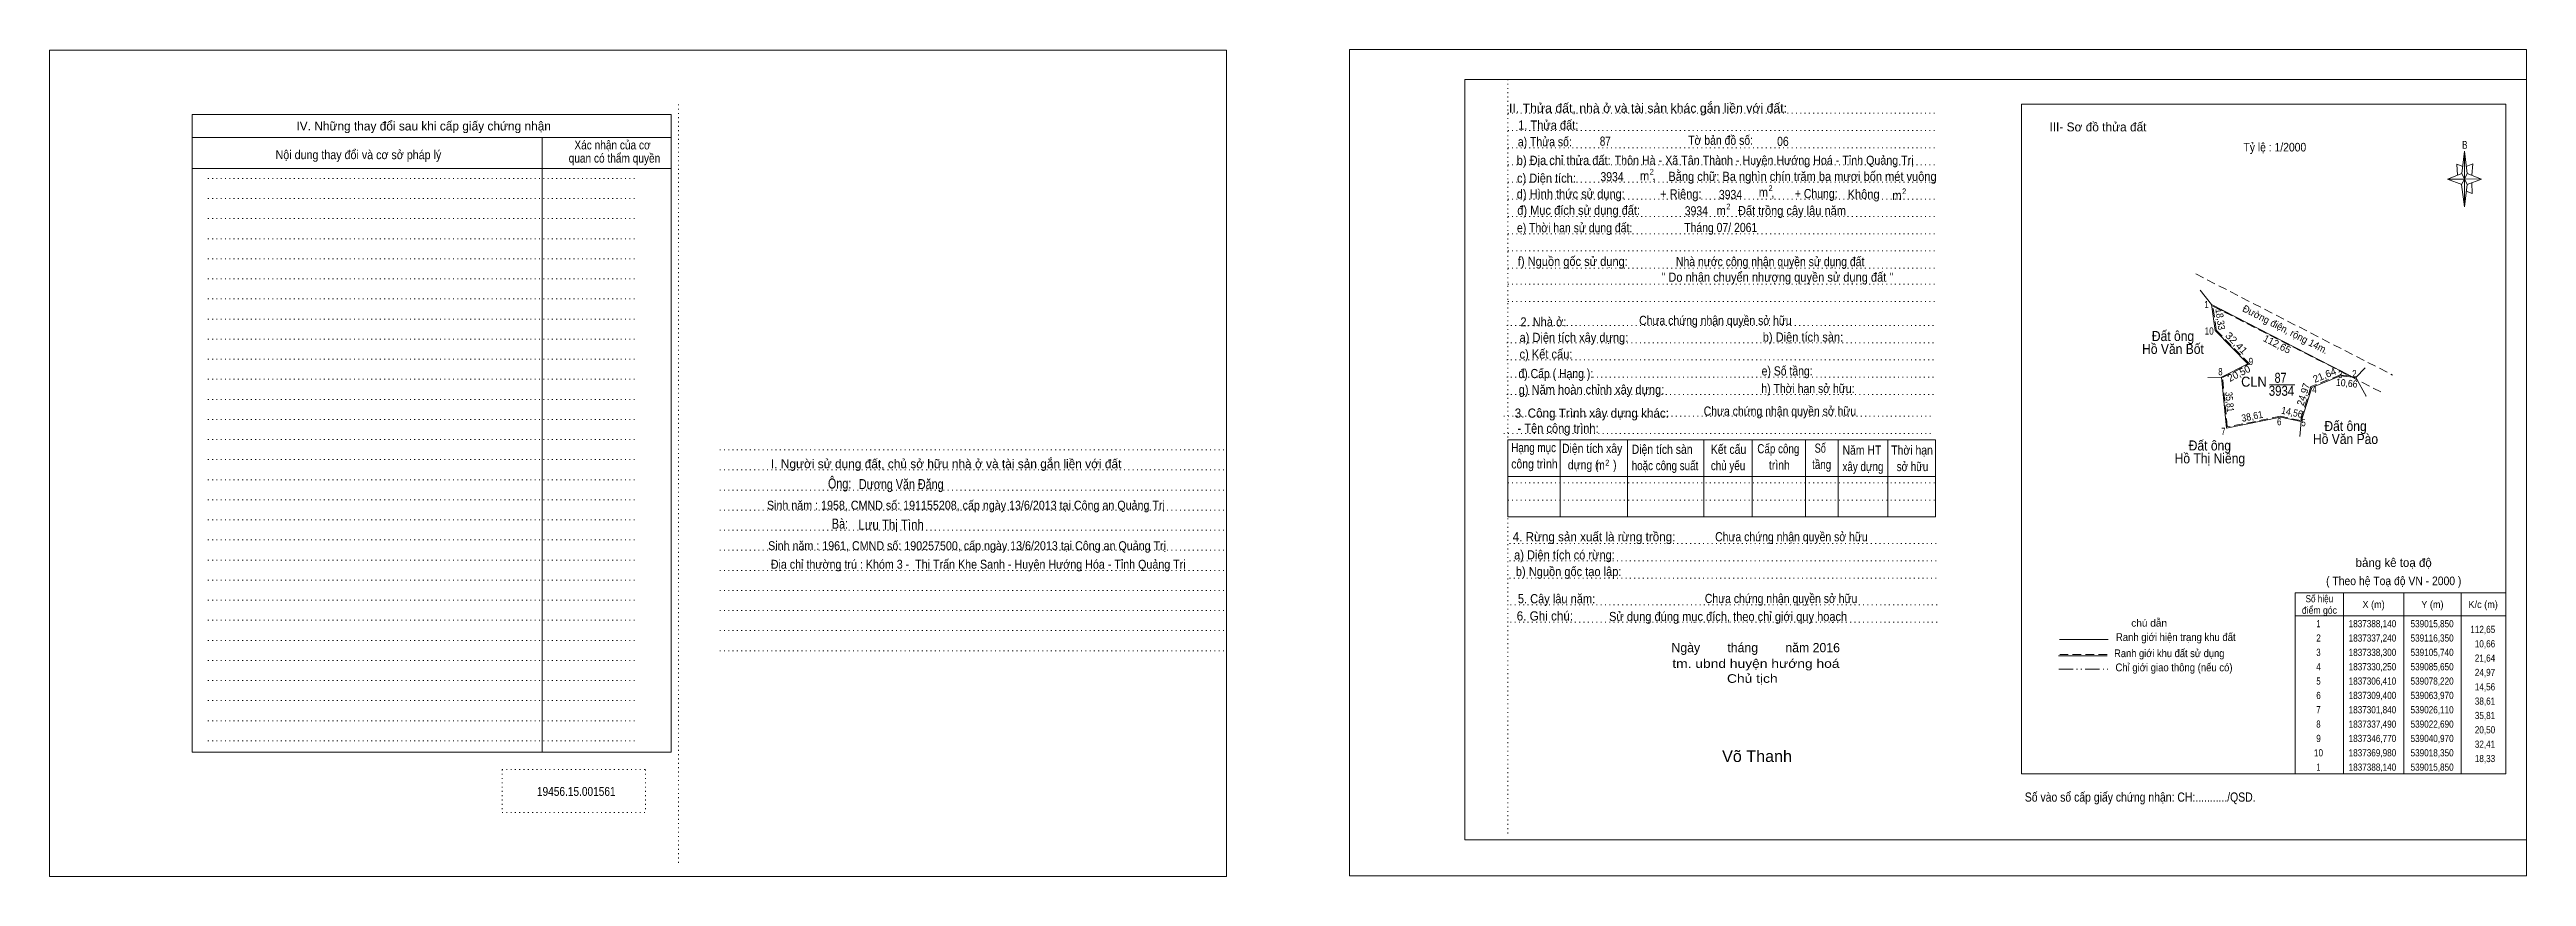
# Model space of a CAD drawing. Header units: metres. Extents: x 536855 to 540302, y 1836645 to 1837779.
# Drawn here: x 536855 to 538583, y 1836668 to 1837244 of the extents above; entities that cross this region are included whole.
import ezdxf
from ezdxf.enums import TextEntityAlignment as Align

# ---------------------------------------------------------------- set-up
doc = ezdxf.new("R2010")
doc.units = ezdxf.units.M
doc.header["$LTSCALE"] = 2
for name, pattern in [('DASH_DOUBLE_DOT', [9.2, 5, -1.2, 0.3, -1.2, 0.3, -1.2]), ('DOTTED', [1.5, 0.3, -1.2]), ('MEDIUM_DASHED', [4.5, 3, -1.5])]:
    doc.linetypes.add(name, pattern=pattern)
for name, color, linetype, lineweight in [('1', 7, 'DOTTED', 13), ('10', 7, 'Continuous', 13), ('2', 7, 'Continuous', 13), ('5', 7, 'Continuous', 13), ('50', 7, 'Continuous', 13), ('63', 7, 'Continuous', 13)]:
    doc.layers.add(name, color=color, linetype=linetype, lineweight=lineweight)
doc.layers.add('23', color=7, linetype='Continuous')
doc.layers.add('9', color=7, linetype='Continuous')

msp = doc.modelspace()

# ---------------------------------------------------------------- texts
at = {"layer": '10'}
for s, p in [('IV. Những thay đổi sau khi cấp giấy chứng nhận', (537116.205, 1837188.02)), ('III- Sơ đồ thửa đất', (538283.87, 1837187.38)), ('I. Người sử dụng đất, chủ sở hữu nhà ở và tài sản gắn liền với đất', (537480.595, 1836952.58))]:
    msp.add_text(s, height=6.2, dxfattribs=at).set_placement(p, align=Align.CENTER)
for s, height, width, p in [('Xác nhận của cơ', 6.2, 0.85, (537247.915, 1837174.82)), ('Nội dung thay đổi và cơ sở pháp lý', 6.2, 0.9, (537070.72, 1837168.02)), ('Hồ Văn Bốt', 7, 0.9, (538336.17, 1837032.23)), ('Đất ông', 7, 0.9, (538336.175, 1837041.23)), ('CLN', 7, 0.95, (538392.6, 1837009.42)), ('3934', 7, 0.85, (538411.845, 1837003.06)), ('87', 7, 0.8, (538411.19, 1837012.11)), ('Đất ông', 7, 0.9, (538456.515, 1836978.49)), ('Đất ông', 7, 0.9, (538361.895, 1836964.95)), ('Hồ Văn Pào', 7, 0.9, (538456.505, 1836969.49)), ('Hồ Thị Niêng', 7, 0.9, (538361.89, 1836955.95)), ('Ông:', 7, 0.8, (537406.285, 1836938.42)), ('Dương Văn Đăng', 7, 0.8, (537449.27, 1836937.98)), ('Sinh năm : 1958, CMND số: 191155208, cấp ngày 13/6/2013 tại Công an Quảng Trị', 6.2, 0.9, (537494.375, 1836923.7)), ('Bà:', 7, 0.8, (537406.54, 1836910.42)), ('Lưu Thị Tình', 7, 0.85, (537442.2, 1836909.71)), ('Sinh năm : 1961, CMND số: 190257500, cấp ngày 13/6/2013 tại Công an Quảng Trị', 6.2, 0.9, (537495.175, 1836895.48)), ('Địa chỉ thường trú : Khóm 3 -  Thị Trấn Khe Sanh - Huyện Hướng Hóa - Tỉnh Quảng Trị', 6.2, 0.9, (537502.955, 1836882.54)), ('19456.15.001561', 6.2, 0.85, (537222.63, 1836724.18))]:
    msp.add_text(s, height=height, dxfattribs=dict(at, width=width)).set_placement(p, align=Align.CENTER)
at = {"layer": '10', "width": 0.9}
msp.add_text(' Thôn Hà - Xã Tân Thành - Huyện Hướng Hoá - Tỉnh Quảng Trị', height=6.2, dxfattribs=at).set_placement((537944.69, 1837164.18))
at = {"layer": '10'}
for s, width, p in [(' 1', 0.75, (538360.99, 1837064.2)), (' 10', 0.85, (538364.57, 1837045.72)), (' 8', 0.8, (538370.75, 1837017.38)), (' 9', 0.85, (538392.09, 1837024.51)), (' 2', 0.85, (538464.27, 1837015.98)), (' 4', 0.85, (538436.42, 1837004.99)), (' 3', 0.8, (538454.37, 1837015.45)), (' 6', 0.85, (538411.87, 1836982.55)), (' 5', 0.8, (538428.73, 1836981.86)), (' 7', 0.8, (538372.79, 1836975.75))]:
    msp.add_text(s, height=5, dxfattribs=dict(at, width=width)).set_placement(p, align=Align.RIGHT)
for s, rotation, width, p in [('18,33', 277.838, 0.9, (538366.74, 1837056.151)), ('Đường điện, rộng 14m.', 332.731, 0.95, (538413.43, 1837047.122)), ('32,41', 314.262, 1.1, (538378.649, 1837038.06)), ('35,81', 275.48, 0.85, (538373.24, 1836998.554)), ('24,97', 72.69, 0.95, (538429.489, 1837003.301)), ('10,66', 354.295, 0.9, (538457.126, 1837009.434)), ('38,61', 11.292, 0.9, (538391.9, 1836986.366)), ('14,56', 348.15, 0.9, (538418.697, 1836989.132))]:
    msp.add_text(s, height=5, rotation=rotation, dxfattribs=dict(at, width=width)).set_placement(p, align=Align.CENTER)
for s, rotation, p in [('112,65', 333.139, (538407.645, 1837036.839)), ('20,50', 26.915, (538383.273, 1837016.455)), ('21,64', 21.836, (538442.755, 1837015.135))]:
    msp.add_text(s, height=5, rotation=rotation, dxfattribs=at).set_placement(p, align=Align.CENTER)
at = {"layer": '2'}
for s, p in [('II. Thửa đất, nhà ở và tài sản khác gắn liền với đất:', (537873.09, 1837200.42)), (',', (537973.09, 1837153.38)), (',', (538055.89, 1837141.62))]:
    msp.add_text(s, height=6.4, dxfattribs=at).set_placement(p)
for s, height, width, p in [('1. Thửa đất:', 6.4, 0.9, (537879.49, 1837188.58)), ('a) Thửa số:', 6.4, 0.85, (537879.29, 1837176.98)), ('87', 6.4, 0.8, (537936.45, 1837177.38)), ('Tờ bản đồ số:', 6.4, 0.85, (537998.09, 1837178.02)), ('06', 6.4, 0.85, (538060.09, 1837177.22)), ('3934', 6.4, 0.85, (537936.89, 1837152.58)), ('2', 4, 0.8, (537971.29, 1837157.22)), ('Bằng chữ: Ba nghìn chín trăm ba mươi bốn mét vuông', 6.4, 0.9, (537984.29, 1837152.82)), ('d) Hình thức sử dụng:', 6.4, 0.9, (537878.49, 1837140.58)), ('c) Diện tích:', 6.4, 0.9, (537878.69, 1837151.62)), ('m', 6.4, 0.9, (537964.49, 1837153.22)), ('+ Riêng:', 6.4, 0.9, (537978.49, 1837140.58)), ('3934', 6.4, 0.85, (538019.49, 1837140.18)), ('m', 6.4, 0.9, (538047.29, 1837141.78)), ('2', 4, 0.8, (538054.09, 1837145.78)), ('+ Chung:', 6.4, 0.85, (538072.49, 1837140.82)), ('Không', 6.4, 0.9, (538109.29, 1837140.42)), ('m', 6.4, 0.9, (538140.49, 1837139.62)), ('2', 4, 0.8, (538147.29, 1837143.62)), ('đ) Mục đích sử dụng đất: ', 6.4, 0.9, (537878.89, 1837129.22)), ('3934', 6.4, 0.85, (537995.69, 1837128.82)), ('m', 6.4, 0.9, (538017.89, 1837128.98)), ('2', 4, 0.8, (538024.69, 1837132.98)), ('Đất trồng cây lâu năm', 6.4, 0.9, (538032.77, 1837128.97)), ('e) Thời hạn sử dụng đất: ', 6.4, 0.85, (537878.66, 1837117.03)), ('Tháng 07/ 2061', 6.4, 0.85, (537995.29, 1837117.2)), ('f) Nguồn gốc sử dụng: ', 6.4, 0.9, (537879.29, 1837093.59)), ('2. Nhà ở:', 6.4, 0.9, (537881.09, 1837051.38)), ('a) Diện tích xây dựng:', 6.4, 0.9, (537880.49, 1837040.58)), ('b) Diện tích sàn:', 6.4, 0.9, (538050.09, 1837040.82)), ('đ) Cấp ( Hạng ):', 6.4, 0.85, (537879.69, 1837015.38)), ('c) Kết cấu:', 6.4, 0.9, (537880.49, 1837028.98)), ('e) Số tầng:', 6.4, 0.85, (538049.29, 1837017.22)), ('g) Năm hoàn chỉnh xây dựng:', 6.4, 0.9, (537879.89, 1837004.18)), ('h) Thời hạn sở hữu:', 6.4, 0.85, (538049.09, 1837004.98)), ('3. Công Trình xây dựng khác:', 6.4, 0.95, (537877.09, 1836987.78)), ('Hạng mục', 6.4, 0.8, (537874.69, 1836963.78)), ('- Tên công trình:', 6.4, 0.9, (537879.09, 1836977.22)), ('Diện tích xây', 6.4, 0.85, (537910.09, 1836963.22)), ('Diện tích sàn', 6.4, 0.85, (537958.69, 1836962.58)), ('Kết cấu', 6.4, 0.85, (538013.89, 1836962.58)), ('Cấp công', 6.4, 0.8, (538046.29, 1836962.98)), (' Số', 6.4, 0.75, (538084.49, 1836963.38)), ('công trình', 6.4, 0.85, (537874.69, 1836952.42)), ('  dựng (     )', 6.4, 0.85, (537910.09, 1836951.78)), ('m', 6.4, 0.85, (537933.89, 1836951.62)), ('2', 4.028, 0.75, (537940.29, 1836954.42)), ('hoặc công suất', 6.4, 0.8, (537958.69, 1836951.22)), ('chủ yếu', 6.4, 0.8, (538013.89, 1836951.22)), ('    trình', 6.4, 0.85, (538046.29, 1836951.62)), ('tầng', 6.4, 0.8, (538084.49, 1836952.02)), ('xây dựng', 6.4, 0.8, (538105.69, 1836950.58)), ('Năm HT', 6.4, 0.85, (538105.69, 1836962.02)), ('Thời hạn', 6.4, 0.85, (538139.69, 1836962.02)), ('  sở hữu', 6.4, 0.8, (538139.69, 1836950.58)), ('4. Rừng sản xuất là rừng trồng:', 6.4, 0.95, (537875.69, 1836901.62)), ('a) Diện tích có rừng:', 6.4, 0.9, (537876.69, 1836888.98)), ('b) Nguồn gốc tạo lập:', 6.4, 0.9, (537877.89, 1836877.38)), ('6. Ghi chú:', 6.4, 0.95, (537878.49, 1836846.42)), ('5. Cây lâu năm:', 6.4, 0.9, (537879.29, 1836858.42)), ('Số vào sổ cấp giấy chứng nhận: CH:.........../QSD.', 6.4, 0.85, (538232.85, 1836720.14))]:
    msp.add_text(s, height=height, dxfattribs=dict(at, width=width)).set_placement(p)
for s, height, width, p in [('quan có thẩm quyền', 6.2, 0.85, (537249.265, 1837165.62)), ('b) Địa chỉ thửa đất:', 6.4, 0.9, (537911.28, 1837164.02))]:
    msp.add_text(s, height=height, dxfattribs=dict(at, width=width)).set_placement(p, align=Align.CENTER)
at = {"layer": '23', "width": 0.9}
msp.add_text('Tỷ lệ : 1/2000', height=6, dxfattribs=at).set_placement((538407.225, 1837173.38), align=Align.CENTER)
at = {"layer": '5'}
msp.add_text('bảng kê toạ độ', height=6, dxfattribs=at).set_placement((538490.085, 1836883.79), align=Align.CENTER)
for s, height, width, p in [('( Theo hệ Toạ độ VN - 2000 )', 6, 0.9, (538490.13, 1836871.06)), ('chú dẫn', 5, 1.05, (538319.545, 1836842.18))]:
    msp.add_text(s, height=height, dxfattribs=dict(at, width=width)).set_placement(p, align=Align.CENTER)
at = {"layer": '50'}
for s, height, width, p in [('B', 5.512, 0.75, (538539.695, 1837175.22)), ('Ranh giới hiện trạng khu đất', 5.5, 0.9, (538338.12, 1836832.1)), ('tm. ubnd huyện hướng hoá', 6, 1.2, (538045.315, 1836813.42)), ('Ranh giới khu đất sử dụng', 5.4, 0.9, (538333.585, 1836820.9)), ('Chỉ giới giao thông (nếu có)', 5.5, 0.9, (538336.88, 1836810.98)), ('Chủ tịch', 6, 1.2, (538042.81, 1836802.98)), ('Võ Thanh', 8, 1.05, (538046.105, 1836747.84))]:
    msp.add_text(s, height=height, dxfattribs=dict(at, width=width)).set_placement(p, align=Align.CENTER)
msp.add_text('Ngày        tháng        năm 2016', height=6.4, dxfattribs=at).set_placement((538045.17, 1836824.34), align=Align.CENTER)
at = {"layer": '63'}
for s, width, p in [('điểm góc', 0.9, (538438.295, 1836851.12)), ('Số hiệu', 0.85, (538438.285, 1836859.12)), ('X (m)', 0.95, (538476.08, 1836855.12)), ('Y (m)', 0.95, (538517.09, 1836855.12)), ('K/c (m)', 0.95, (538552.495, 1836855.12)), (' 2', 0.85, (538436.88, 1836831.72)), (' 1', 0.75, (538436.89, 1836841.72)), ('1837388,140', 0.85, (538475.28, 1836841.72)), ('1837337,240', 0.85, (538475.28, 1836831.72)), ('539015,850', 0.85, (538516.885, 1836841.72)), ('539116,350', 0.85, (538516.885, 1836831.72)), (' 4', 0.85, (538436.89, 1836811.72)), (' 3', 0.8, (538436.895, 1836821.72)), ('1837338,300', 0.85, (538475.28, 1836821.72)), ('1837330,250', 0.85, (538475.28, 1836811.72)), ('539105,740', 0.85, (538516.885, 1836821.72)), ('539085,650', 0.85, (538516.885, 1836811.72)), (' 5', 0.8, (538436.895, 1836801.72)), (' 6', 0.85, (538436.895, 1836791.72)), ('1837306,410', 0.85, (538475.28, 1836801.72)), ('1837309,400', 0.85, (538475.28, 1836791.72)), ('539078,220', 0.85, (538516.885, 1836801.72)), ('539063,970', 0.85, (538516.885, 1836791.72)), (' 7', 0.8, (538436.88, 1836781.72)), ('1837301,840', 0.85, (538475.28, 1836781.72)), ('539026,110', 0.85, (538516.885, 1836781.72)), (' 9', 0.85, (538436.89, 1836761.72)), (' 8', 0.8, (538436.88, 1836771.72)), ('1837337,490', 0.85, (538475.28, 1836771.72)), ('1837346,770', 0.85, (538475.28, 1836761.72)), ('539022,690', 0.85, (538516.885, 1836771.72)), ('539040,970', 0.85, (538516.885, 1836761.72)), (' 10', 0.85, (538436.885, 1836751.72)), (' 1', 0.75, (538436.89, 1836741.72)), ('1837369,980', 0.85, (538475.28, 1836751.72)), ('1837388,140', 0.85, (538475.28, 1836741.72)), ('539018,350', 0.85, (538516.885, 1836751.72)), ('539015,850', 0.85, (538516.885, 1836741.72))]:
    msp.add_text(s, height=5, dxfattribs=dict(at, width=width)).set_placement(p, align=Align.CENTER)
at = {"layer": '63', "width": 0.85}
for s, p in [('112,65', (538560.89, 1836837.72)), ('10,66', (538560.88, 1836827.72)), ('21,64', (538560.89, 1836817.72)), ('24,97', (538560.89, 1836807.72)), ('14,56', (538560.88, 1836797.72)), ('38,61', (538560.89, 1836787.72)), ('35,81', (538560.89, 1836777.72)), ('32,41', (538560.89, 1836757.72)), ('20,50', (538560.89, 1836767.72)), ('18,33', (538560.88, 1836747.72))]:
    msp.add_text(s, height=5, dxfattribs=at).set_placement(p, align=Align.RIGHT)
at = {"layer": '9'}
for s, width, p in [('" Do nhận chuyển nhượng quyền sử dụng đất "', 0.9, (537979.39, 1837082.58)), ('Nhà nước công nhận quyền sử dụng đất ', 0.85, (537989.56, 1837093.42)), ('Chưa chứng nhận quyền sở hữu', 0.85, (537963.89, 1837052.42)), ('Chưa chứng nhận quyền sở hữu', 0.85, (538008.89, 1836989.22)), ('Chưa chứng nhận quyền sở hữu', 0.85, (538016.89, 1836901.62)), ('Chưa chứng nhận quyền sở hữu', 0.85, (538009.69, 1836858.58)), ('Sử dụng đúng mục đích, theo chỉ giới quy hoạch', 0.9, (537942.89, 1836846.02))]:
    msp.add_text(s, height=6.4, dxfattribs=dict(at, width=width)).set_placement(p)

# ---------------------------------------------------------------- linework, layer by layer
at = {"layer": '1', "linetype": 'Continuous'}
for p, q in [((537842.29, 1837223.62), (538582.69, 1837223.62)), ((537842.29, 1837223.62), (537842.29, 1836693.62)), ((538582.69, 1837223.62), (538582.69, 1836693.62)), ((537842.29, 1836693.62), (538582.69, 1836693.62))]:
    msp.add_line(p, q, dxfattribs=at)
at = {"layer": '1'}
for p, q in [((537872.29, 1837223.62), (537872.29, 1836698.02)), ((537293.89, 1837206.18), (537293.89, 1836676.18)), ((537872.29, 1837200.02), (538170.49, 1837200.02)), ((537872.29, 1837188.02), (538170.49, 1837188.02)), ((537872.29, 1837176.02), (538170.49, 1837176.02)), ((537872.29, 1837164.02), (538170.49, 1837164.02)), ((536965.69, 1837154.58), (537263.89, 1837154.58)), ((537872.29, 1837152.02), (538170.49, 1837152.02)), ((536965.69, 1837140.58), (537263.89, 1837140.58)), ((536965.69, 1837126.58), (537263.89, 1837126.58)), ((537872.29, 1837140.02), (538170.49, 1837140.02)), ((537872.29, 1837128.02), (538170.49, 1837128.02)), ((536965.69, 1837112.58), (537263.89, 1837112.58)), ((537872.29, 1837116.02), (538170.49, 1837116.02)), ((536965.69, 1837098.58), (537263.89, 1837098.58)), ((537872.29, 1837104.02), (538170.49, 1837104.02)), ((537872.29, 1837092.02), (538170.49, 1837092.02)), ((536965.69, 1837084.58), (537263.89, 1837084.58)), ((537872.29, 1837080.98), (538170.49, 1837080.98)), ((536965.69, 1837070.58), (537263.89, 1837070.58)), ((536965.69, 1837056.58), (537263.89, 1837056.58)), ((537872.29, 1837068.82), (538170.49, 1837068.82)), ((536965.69, 1837042.58), (537263.89, 1837042.58)), ((537871.49, 1837052.02), (538169.69, 1837052.02)), ((537871.49, 1837040.02), (538169.69, 1837040.02)), ((536965.69, 1837028.58), (537263.89, 1837028.58)), ((537871.49, 1837028.02), (538169.69, 1837028.02)), ((536965.69, 1837014.58), (537263.89, 1837014.58)), ((537871.49, 1837016.02), (538169.69, 1837016.02)), ((537871.49, 1837004.02), (538169.69, 1837004.02)), ((536965.69, 1837000.58), (537263.89, 1837000.58)), ((536965.69, 1836986.58), (537263.89, 1836986.58)), ((537869.49, 1836988.82), (538167.69, 1836988.82)), ((536965.69, 1836972.58), (537263.89, 1836972.58)), ((537869.49, 1836976.82), (538167.69, 1836976.82)), ((536965.69, 1836958.58), (537263.89, 1836958.58)), ((537322.69, 1836965.38), (537674.89, 1836965.38)), ((536965.69, 1836944.58), (537263.89, 1836944.58)), ((537322.69, 1836951.38), (537674.89, 1836951.38)), ((537322.69, 1836937.38), (537674.89, 1836937.38)), ((537872.29, 1836942.42), (538170.49, 1836942.42)), ((536965.69, 1836930.58), (537263.89, 1836930.58)), ((537322.69, 1836923.38), (537674.89, 1836923.38)), ((537872.29, 1836930.42), (538170.49, 1836930.42)), ((536965.69, 1836916.58), (537263.89, 1836916.58)), ((536965.69, 1836902.58), (537263.89, 1836902.58)), ((537322.69, 1836909.38), (537674.89, 1836909.38)), ((537322.69, 1836909.38), (537674.89, 1836909.38)), ((537873.49, 1836900.02), (538171.69, 1836900.02)), ((536965.69, 1836888.58), (537263.89, 1836888.58)), ((537322.69, 1836895.38), (537674.89, 1836895.38)), ((537873.49, 1836888.02), (538171.69, 1836888.02)), ((536965.69, 1836874.58), (537263.89, 1836874.58)), ((537322.69, 1836881.38), (537674.89, 1836881.38)), ((537322.69, 1836867.38), (537674.89, 1836867.38)), ((537873.49, 1836876.02), (538171.69, 1836876.02)), ((536965.69, 1836860.58), (537263.89, 1836860.58)), ((537322.69, 1836853.38), (537674.89, 1836853.38)), ((537874.09, 1836857.38), (538172.29, 1836857.38)), ((536965.69, 1836846.58), (537263.89, 1836846.58)), ((536965.69, 1836832.58), (537263.89, 1836832.58)), ((537322.69, 1836839.38), (537674.89, 1836839.38)), ((537874.09, 1836845.38), (538172.29, 1836845.38)), ((536965.69, 1836818.58), (537263.89, 1836818.58)), ((537322.69, 1836825.38), (537674.89, 1836825.38)), ((536965.69, 1836804.58), (537263.89, 1836804.58)), ((536965.69, 1836790.58), (537263.89, 1836790.58)), ((536965.69, 1836776.58), (537263.89, 1836776.58)), ((536965.69, 1836762.58), (537263.89, 1836762.58)), ((537170.89, 1836742.58), (537270.89, 1836742.58)), ((537170.89, 1836742.58), (537170.89, 1836712.58)), ((537270.89, 1836742.58), (537270.89, 1836712.58)), ((537170.89, 1836712.58), (537270.89, 1836712.58))]:
    msp.add_line(p, q, dxfattribs=at)
at = {"layer": '1', "linetype": 'Continuous'}
for points in [[(536855.29, 1836668.02), (537676.09, 1836668.02), (537676.09, 1837244.02), (536855.29, 1837244.02)], [(537761.89, 1836668.42), (538582.69, 1836668.42), (538582.69, 1837244.42), (537761.89, 1837244.42)]]:
    msp.add_lwpolyline(points, close=True, dxfattribs=at)
at = {"layer": '10', "linetype": 'MEDIUM_DASHED'}
for p, q in [((538352.05, 1837088.06), (538489.33, 1837017.53)), ((538481.23, 1837005.73), (538364.02, 1837065.57))]:
    msp.add_line(p, q, dxfattribs=at)
at = {"layer": '10'}
for p, q in [((538363.14, 1837066.8), (538463.05, 1837015.3)), ((538463.64, 1837015.9), (538470.27, 1837022.64)), ((538369.98, 1837016.15), (538360.57, 1837015.87)), ((538403.57, 1837010.69), (538421.17, 1837010.69)), ((537872.29, 1836972.42), (538170.49, 1836972.42)), ((537872.29, 1836972.42), (537872.29, 1836918.58)), ((537908.89, 1836972.42), (537908.89, 1836918.58)), ((537955.69, 1836972.42), (537955.69, 1836918.58)), ((538008.89, 1836972.42), (538008.89, 1836918.58)), ((538042.69, 1836972.42), (538042.69, 1836918.58)), ((538079.89, 1836972.42), (538079.89, 1836918.58)), ((538102.69, 1836972.42), (538102.69, 1836918.58)), ((538137.29, 1836972.42), (538137.29, 1836918.58)), ((538170.49, 1836972.42), (538170.49, 1836918.58)), ((538425.51, 1836985.07), (538424.55, 1836974.8)), ((537872.29, 1836946.82), (538170.49, 1836946.82)), ((537872.29, 1836918.58), (538170.49, 1836918.58))]:
    msp.add_line(p, q, dxfattribs=at)
for points in [[(538369.98, 1837016.15), (538388.26, 1837025.43), (538365.64, 1837048.64), (538363.14, 1837066.8), (538355.21, 1837076.81)], [(538425.51, 1836985.07), (538411.26, 1836988.06), (538373.4, 1836980.5), (538369.98, 1837016.15)], [(538463.64, 1837015.9), (538453.03, 1837016.96), (538432.94, 1837008.91), (538425.51, 1836985.07)], [(538470.72, 1837002.96), (538470.79, 1837002.75), (538463.64, 1837015.9)]]:
    msp.add_lwpolyline(points, dxfattribs=at)
at = {"layer": '10', "linetype": 'MEDIUM_DASHED'}
msp.add_lwpolyline([(538364.02, 1837065.57), (538459.98, 1837016.97), (538452.93, 1837017.67), (538432.37, 1837009.44), (538425.03, 1836985.89), (538411.26, 1836988.77), (538374.02, 1836981.34), (538370.72, 1837015.74), (538389.43, 1837025.24), (538366.3, 1837048.96)], close=True, dxfattribs=at)
at = {"layer": '2'}
for p, q in [((536954.69, 1837199.22), (537288.89, 1837199.22)), ((536954.69, 1837199.22), (536954.69, 1836754.58)), ((537288.89, 1837199.22), (537288.89, 1836754.58)), ((536954.69, 1837183.22), (537288.89, 1837183.22)), ((537198.89, 1837183.22), (537198.89, 1836754.58)), ((536954.69, 1837161.62), (537288.89, 1837161.62)), ((536954.69, 1836754.58), (537288.89, 1836754.58))]:
    msp.add_line(p, q, dxfattribs=at)
msp.add_lwpolyline([(538230.49, 1837206.42), (538568.29, 1837206.42), (538568.29, 1836739.62), (538230.49, 1836739.62)], close=True, dxfattribs=at)
at = {"layer": '50'}
for p, q in [((538537.69, 1837158.02), (538539.49, 1837173.62)), ((538537.69, 1837150.42), (538527.69, 1837154.02)), ((538541.29, 1837150.42), (538539.49, 1837134.82)), ((538544.89, 1837144.02), (538540.69, 1837145.62)), ((538541.29, 1837158.02), (538551.29, 1837154.02)), ((538544.49, 1837151.62), (538544.89, 1837144.02)), ((538290.97, 1836833.3), (538256.97, 1836833.3)), ((538290.37, 1836821.86), (538256.37, 1836821.86))]:
    msp.add_line(p, q, dxfattribs=at)
at = {"layer": '50', "linetype": 'MEDIUM_DASHED'}
msp.add_line((538290.17, 1836822.66), (538255.97, 1836822.66), dxfattribs=at)
at = {"layer": '50', "linetype": 'DASH_DOUBLE_DOT'}
msp.add_line((538256.57, 1836812.5), (538290.77, 1836812.5), dxfattribs=at)
at = {"layer": '50'}
for points in [[(538538.29, 1837162.82), (538534.09, 1837164.42), (538534.69, 1837156.82)], [(538540.69, 1837162.82), (538545.29, 1837164.82), (538544.49, 1837156.82)], [(538539.49, 1837154.02), (538537.69, 1837158.02), (538527.69, 1837154.02)], [(538539.49, 1837154.02), (538541.29, 1837150.42), (538551.29, 1837154.02)]]:
    msp.add_lwpolyline(points, dxfattribs=at)
for points in [[(538539.49, 1837173.62), (538541.29, 1837158.02), (538539.49, 1837154.02)], [(538539.49, 1837154.02), (538527.69, 1837154.02), (538537.69, 1837158.02), (538541.29, 1837150.42), (538551.29, 1837154.02), (538539.49, 1837154.42)], [(538539.49, 1837154.02), (538539.49, 1837134.82), (538537.49, 1837150.42)]]:
    msp.add_lwpolyline(points, close=True, dxfattribs=at)
at = {"layer": '63'}
for p, q in [((538455.09, 1836865.62), (538455.09, 1836739.62)), ((538497.09, 1836865.62), (538497.09, 1836739.62)), ((538537.09, 1836865.62), (538537.09, 1836739.62)), ((538421.49, 1836849.62), (538568.29, 1836849.62))]:
    msp.add_line(p, q, dxfattribs=at)
msp.add_lwpolyline([(538421.49, 1836865.62), (538568.29, 1836865.62), (538568.29, 1836739.62), (538421.49, 1836739.62)], close=True, dxfattribs=at)

msp.set_redraw_order([(e.dxf.handle, doc.entitydb.next_handle()) for e in msp.query("TEXT MTEXT ATTDEF DIMENSION ARC_DIMENSION")])  # texts and dimensions are drawn at this point

doc.saveas('drawing.dxf')
